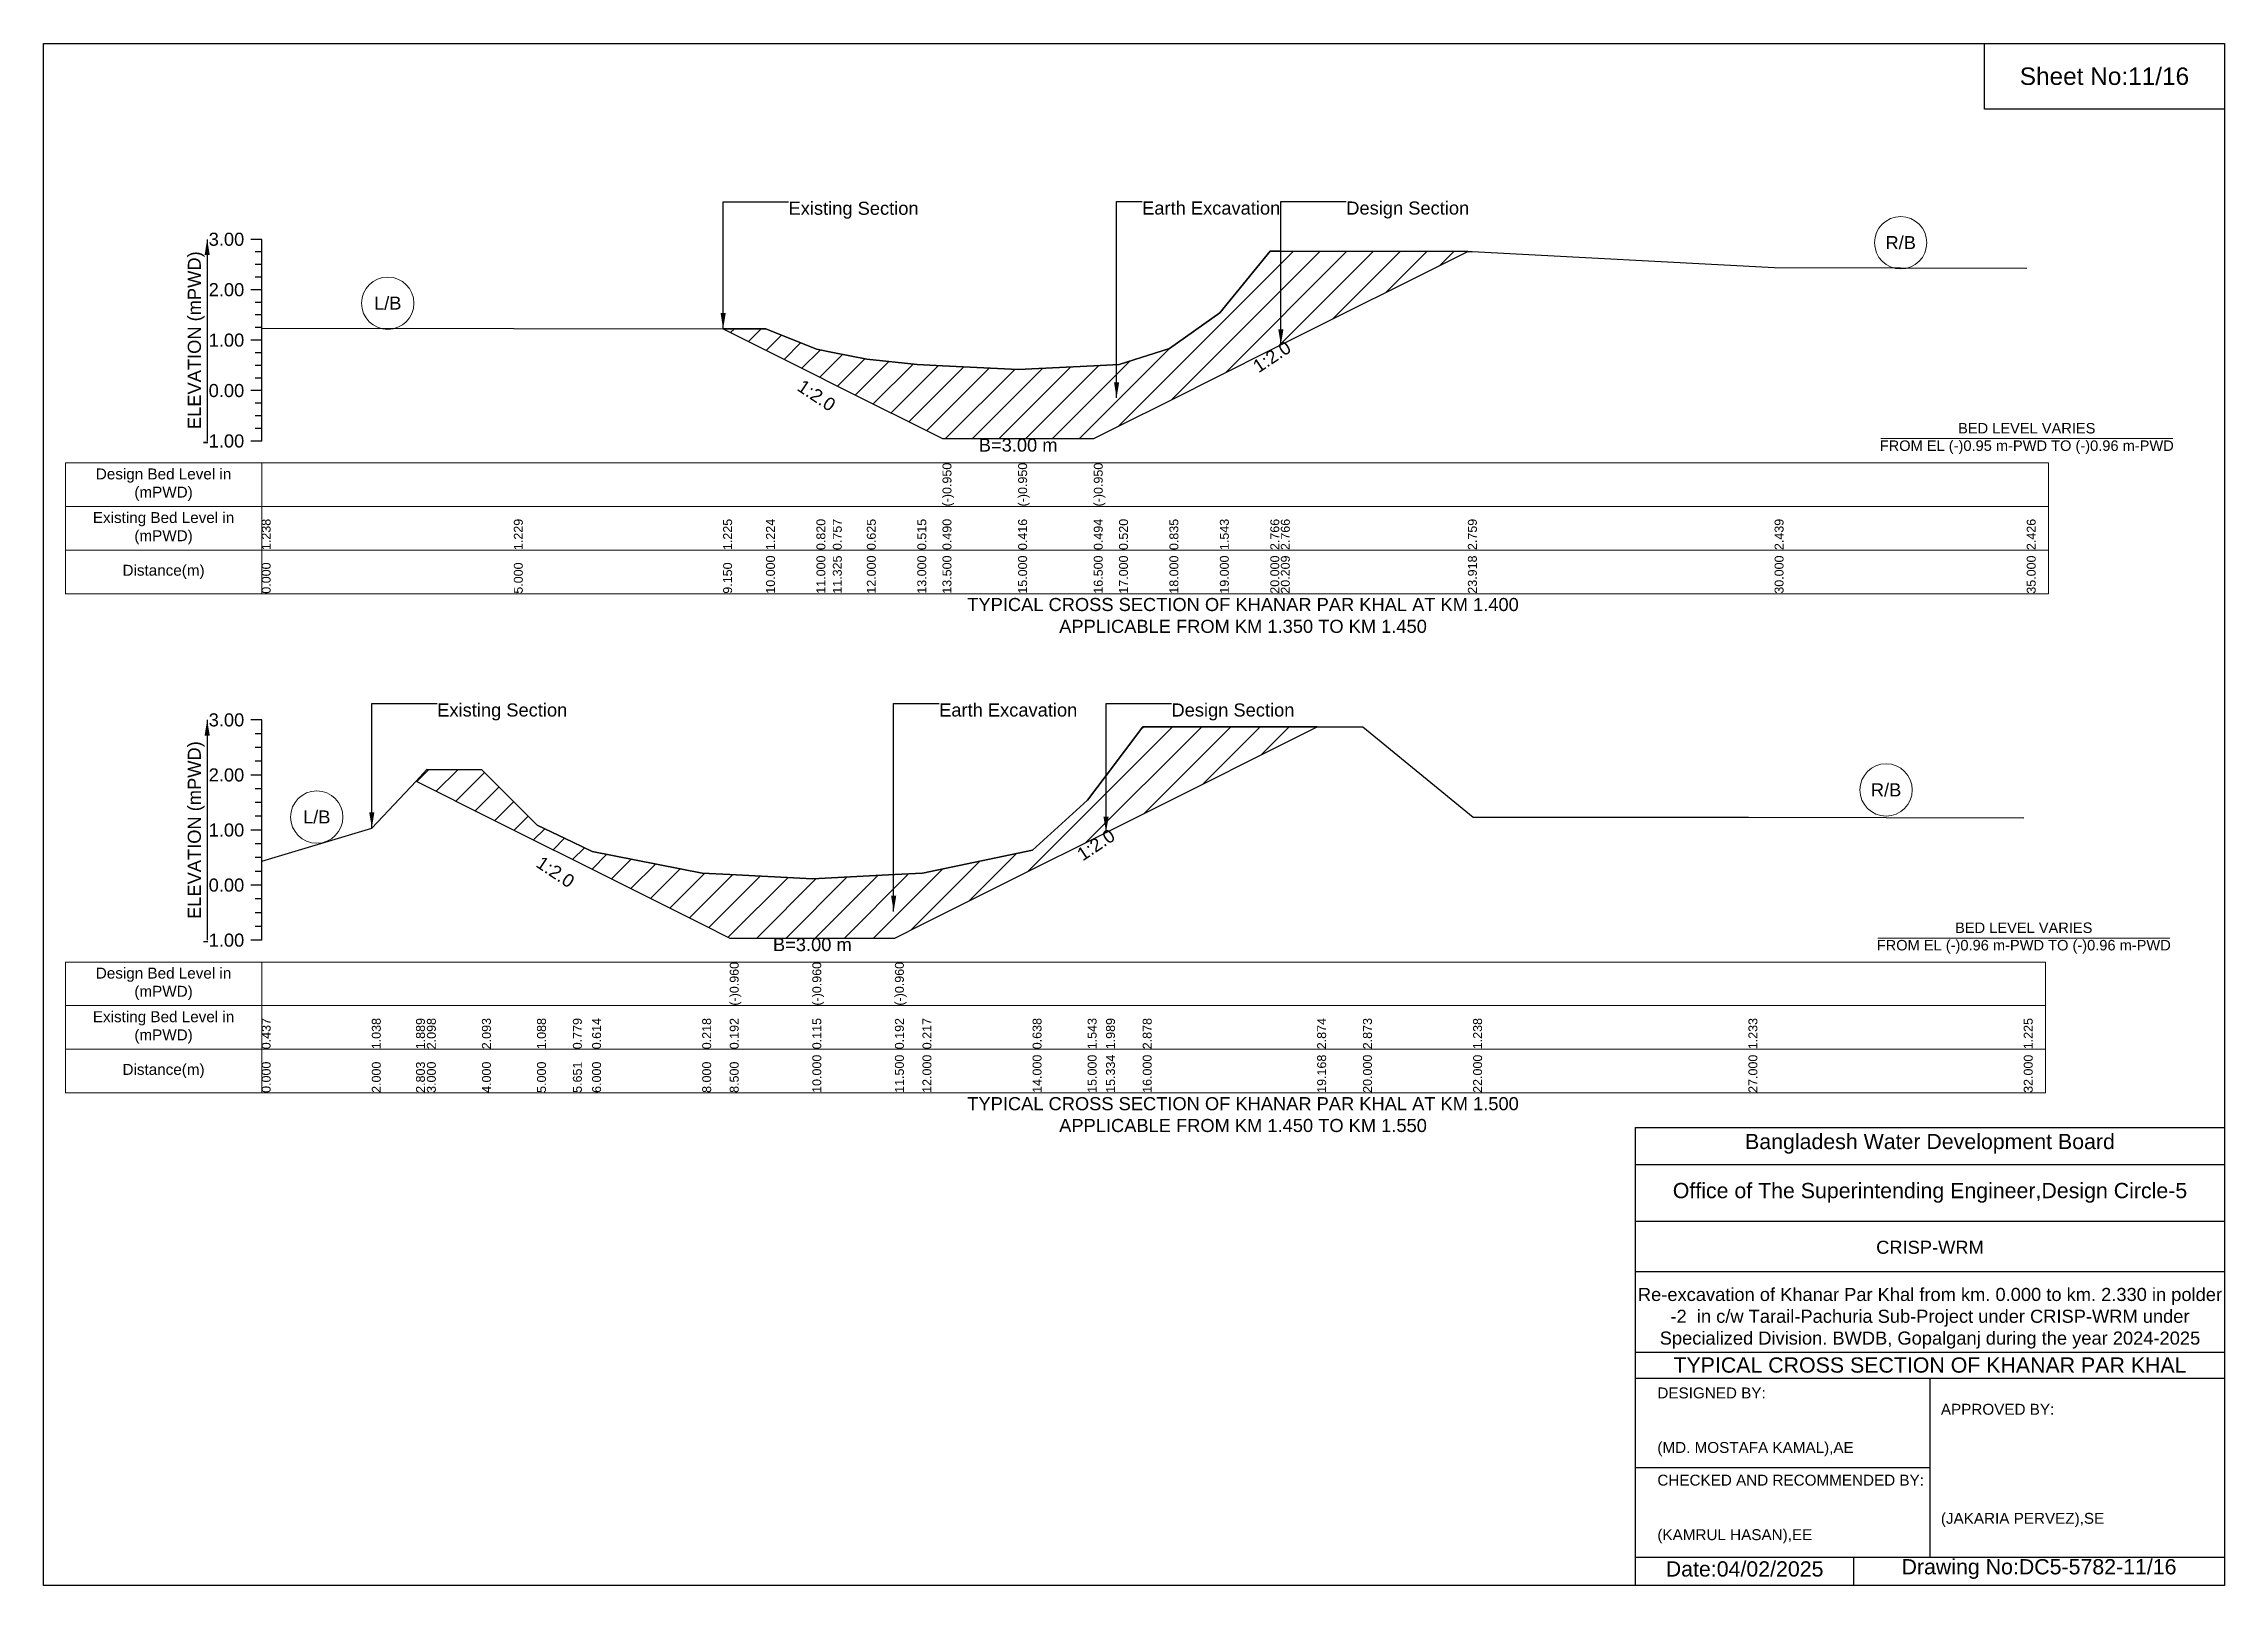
# Model space of a CAD drawing. Header units: inches. Extents: x 91000 to 268000, y -5656 to 7228.
# Drawn here: x 200000 to 208000, y -5656 to 0 of the extents above; entities that cross this region are included whole.
import ezdxf

# ---------------------------------------------------------------- set-up
doc = ezdxf.new("R2010")
doc.units = ezdxf.units.IN
doc.header["$LTSCALE"] = 7
doc.header["$MEASUREMENT"] = 0
for name, color, linetype, lineweight in [('Cross section Data Border', 7, 'Continuous', 9), ('Cross Section Labels', 7, 'Continuous', 9), ('Existing_Bed_Level for Xsection', 7, 'Continuous', 25)]:
    doc.layers.add(name, color=color, linetype=linetype, lineweight=lineweight)
doc.styles.get("Standard").update_dxf_attribs({"font": 'arial.ttf'})
doc.dimstyles.get("Standard").update_dxf_attribs({"dimtxt": 0.18, "dimasz": 0.18, "dimexe": 0.18, "dimexo": 0.0625, "dimgap": 0.09, "dimtad": 0, "dimtih": 1, "dimtoh": 1, "dimdec": 4, "dimzin": 0, "dimdsep": 46, "dimtxsty": 'Standard', "dimcen": 0.09, "dimadec": 0, "dimazin": 0, "dimtfac": 1, "dimtdec": 4, "dimtofl": 0, "dimtmove": 0, "dimatfit": 3, "dimfxl": 1, "dimtolj": 1, "dimtzin": 0, "dimarcsym": 0})

msp = doc.modelspace()

# ---------------------------------------------------------------- texts
at = {"attachment_point": 5}
for s, insert, char_height in [('Sheet No:11/16', (207560, -120), 64), ('Bangladesh Water Development Board', (206920, -4036), 56), ('Office of The Superintending Engineer,Design Circle-5', (206920, -4216), 56)]:
    msp.add_mtext(s, dxfattribs=dict(at, insert=insert, char_height=char_height))
for s, insert, char_height, width, attachment_point in [('CRISP-WRM', (206920, -4416), 48, 2240, 5), ('Re-excavation of Khanar Par Khal from km. 0.000 to km. 2.330 in polder -2  in c/w Tarail-Pachuria Sub-Project under CRISP-WRM under Specialized Division. BWDB, Gopalganj during the year 2024-2025', (206920, -4676), 48, 2160, 5), ('TYPICAL CROSS SECTION OF KHANAR PAR KHAL', (206920, -4848), 56, 2240, 5), ('DESIGNED BY:^J^J^J(MD. MOSTAFA KAMAL),AE', (205920, -5056), 40, 1120, 4), ('APPROVED BY:^J^J^J^J^J^J(JAKARIA PERVEZ),SE', (206960, -5216), 40, 1120, 4), ('CHECKED AND RECOMMENDED BY:^J^J^J(KAMRUL HASAN),EE', (205920, -5376), 40, 1120, 4), ('Date:04/02/2025', (206240, -5596), 56, 1120, 5), ('Drawing No:DC5-5782-11/16', (207320, -5596), 56, 1760, 5)]:
    msp.add_mtext(s, dxfattribs=dict(insert=insert, char_height=char_height, width=width, attachment_point=attachment_point))
at = {"layer": 'Cross section Data Border', "char_height": 40, "width": 640, "attachment_point": 5}
for s, insert in [('Design Bed Level in (mPWD)', (200440, -1618)), ('Existing Bed Level in (mPWD)', (200440, -1778)), ('Distance(m)', (200440, -1938)), ('Design Bed Level in (mPWD)', (200440, -3449.2)), ('Existing Bed Level in (mPWD)', (200440, -3609.2)), ('Distance(m)', (200440, -3769.2))]:
    msp.add_mtext(s, dxfattribs=dict(at, insert=insert))
at = {"layer": 'Cross Section Labels'}
for s, insert, char_height, attachment_point in [('Existing Section', (202732.8, -580), 48, 1), ('Earth Excavation', (204029.8, -579.2), 48, 1), ('Design Section', (204778.7, -579.2), 48, 1), ('R/B', (206812.5, -730.4), 48, 5), ('L/B', (201262.5, -952.3), 48, 5), ('BED LEVEL VARIES ^JFROM EL (-)0.95 m-PWD TO (-)0.96 m-PWD', (207275, -1448.7), 38.4, 5), ('B=3.00 m', (203575, -1448.7), 48, 2), ('TYPICAL CROSS SECTION OF KHANAR PAR KHAL AT KM 1.400^JAPPLICABLE FROM KM 1.350 TO KM 1.450', (204400, -2098), 48, 5), ('Existing Section', (201444, -2420.6), 48, 1), ('Earth Excavation', (203285.2, -2420.6), 48, 1), ('Design Section', (204137.5, -2420.6), 48, 1), ('R/B', (206759, -2738), 48, 5), ('L/B', (201002, -2837.3), 48, 5), ('BED LEVEL VARIES ^JFROM EL (-)0.96 m-PWD TO (-)0.96 m-PWD', (207264, -3281.2), 38.4, 5), ('B=3.00 m', (202820, -3281.2), 48, 2), ('TYPICAL CROSS SECTION OF KHANAR PAR KHAL AT KM 1.500^JAPPLICABLE FROM KM 1.450 TO KM 1.550', (204400, -3929.2), 48, 5)]:
    msp.add_mtext(s, dxfattribs=dict(at, insert=insert, char_height=char_height, attachment_point=attachment_point))
at = {"layer": 'Cross Section Labels', "char_height": 48, "attachment_point": 2}
for insert, rotation in [((204492.4, -1128.7), 33.69007), ((202848.9, -1270.7), 326.30993), ((203847, -2919.2), 33.69007), ((201891.1, -3018.7), 326.30993)]:
    msp.add_mtext('1:2.0', dxfattribs=dict(at, insert=insert, rotation=rotation))
at = {"layer": 'Existing_Bed_Level for Xsection', "char_height": 48, "attachment_point": 6}
for s, insert in [('3.00', (200736, -718)), ('2.00', (200736, -903)), ('1.00', (200736, -1088)), ('0.00', (200736, -1273)), ('-1.00', (200736, -1458)), ('3.00', (200736, -2481.2)), ('2.00', (200736, -2683.2)), ('1.00', (200736, -2885.2)), ('0.00', (200736, -3087.2)), ('-1.00', (200736, -3289.2))]:
    msp.add_mtext(s, dxfattribs=dict(at, insert=insert))
at = {"layer": 'Existing_Bed_Level for Xsection', "rotation": 90}
for s, insert, char_height, attachment_point in [('ELEVATION (mPWD)', (200560, -1088), 48, 5), ('(-)0.950', (203297.5, -1698), 32.8, 1), ('(-)0.950', (203575, -1698), 32.8, 1), ('(-)0.950', (203852.5, -1698), 32.8, 1), ('1.238', (200800, -1858), 32.8, 1), ('1.229', (201725, -1858), 32.8, 1), ('1.225', (202492.8, -1858), 32.8, 1), ('1.224', (202650, -1858), 32.8, 1), ('0.820', (202835, -1858), 32.8, 1), ('0.757', (202895.2, -1858), 32.8, 1), ('0.625', (203020, -1858), 32.8, 1), ('0.515', (203205, -1858), 32.8, 1), ('0.490', (203297.5, -1858), 32.8, 1), ('0.416', (203575, -1858), 32.8, 1), ('0.494', (203852.5, -1858), 32.8, 1), ('0.520', (203945, -1858), 32.8, 1), ('0.835', (204130, -1858), 32.8, 1), ('1.543', (204315, -1858), 32.8, 1), ('2.766', (204500, -1858), 32.8, 1), ('2.766', (204538.7, -1858), 32.8, 1), ('2.759', (205224.9, -1858), 32.8, 1), ('2.439', (206350, -1858), 32.8, 1), ('2.426', (207275, -1858), 32.8, 1), ('0.000', (200800, -2018), 32.8, 1), ('5.000', (201725, -2018), 32.8, 1), ('9.150', (202492.8, -2018), 32.8, 1), ('10.000', (202650, -2018), 32.8, 1), ('11.000', (202835, -2018), 32.8, 1), ('11.325', (202895.2, -2018), 32.8, 1), ('12.000', (203020, -2018), 32.8, 1), ('13.000', (203205, -2018), 32.8, 1), ('13.500', (203297.5, -2018), 32.8, 1), ('15.000', (203575, -2018), 32.8, 1), ('16.500', (203852.5, -2018), 32.8, 1), ('17.000', (203945, -2018), 32.8, 1), ('18.000', (204130, -2018), 32.8, 1), ('19.000', (204315, -2018), 32.8, 1), ('20.000', (204500, -2018), 32.8, 1), ('20.209', (204538.7, -2018), 32.8, 1), ('23.918', (205224.9, -2018), 32.8, 1), ('30.000', (206350, -2018), 32.8, 1), ('35.000', (207275, -2018), 32.8, 1), ('ELEVATION (mPWD)', (200560, -2885.2), 48, 5), ('(-)0.960', (202517, -3529.2), 32.8, 1), ('(-)0.960', (202820, -3529.2), 32.8, 1), ('(-)0.960', (203123, -3529.2), 32.8, 1), ('0.437', (200800, -3689.2), 32.8, 1), ('1.038', (201204, -3689.2), 32.8, 1), ('1.889', (201366.1, -3689.2), 32.8, 1), ('2.098', (201406, -3689.2), 32.8, 1), ('2.093', (201608, -3689.2), 32.8, 1), ('1.088', (201810, -3689.2), 32.8, 1), ('0.779', (201941.6, -3689.2), 32.8, 1), ('0.614', (202012, -3689.2), 32.8, 1), ('0.218', (202416, -3689.2), 32.8, 1), ('0.192', (202517, -3689.2), 32.8, 1), ('0.115', (202820, -3689.2), 32.8, 1), ('0.192', (203123, -3689.2), 32.8, 1), ('0.217', (203224, -3689.2), 32.8, 1), ('0.638', (203628, -3689.2), 32.8, 1), ('1.543', (203830, -3689.2), 32.8, 1), ('1.989', (203897.5, -3689.2), 32.8, 1), ('2.878', (204032, -3689.2), 32.8, 1), ('2.874', (204672, -3689.2), 32.8, 1), ('2.873', (204840, -3689.2), 32.8, 1), ('1.238', (205244, -3689.2), 32.8, 1), ('1.233', (206254, -3689.2), 32.8, 1), ('1.225', (207264, -3689.2), 32.8, 1), ('0.000', (200800, -3849.2), 32.8, 1), ('2.000', (201204, -3849.2), 32.8, 1), ('2.803', (201366.1, -3849.2), 32.8, 1), ('3.000', (201406, -3849.2), 32.8, 1), ('4.000', (201608, -3849.2), 32.8, 1), ('5.000', (201810, -3849.2), 32.8, 1), ('5.651', (201941.6, -3849.2), 32.8, 1), ('6.000', (202012, -3849.2), 32.8, 1), ('8.000', (202416, -3849.2), 32.8, 1), ('8.500', (202517, -3849.2), 32.8, 1), ('10.000', (202820, -3849.2), 32.8, 1), ('11.500', (203123, -3849.2), 32.8, 1), ('12.000', (203224, -3849.2), 32.8, 1), ('14.000', (203628, -3849.2), 32.8, 1), ('15.000', (203830, -3849.2), 32.8, 1), ('15.334', (203897.5, -3849.2), 32.8, 1), ('16.000', (204032, -3849.2), 32.8, 1), ('19.168', (204672, -3849.2), 32.8, 1), ('20.000', (204840, -3849.2), 32.8, 1), ('22.000', (205244, -3849.2), 32.8, 1), ('27.000', (206254, -3849.2), 32.8, 1), ('32.000', (207264, -3849.2), 32.8, 1)]:
    msp.add_mtext(s, dxfattribs=dict(at, insert=insert, char_height=char_height, attachment_point=attachment_point))

# ---------------------------------------------------------------- hatches: boundary and pattern name
at = {"layer": 'Existing_Bed_Level for Xsection'}
h = msp.add_hatch(dxfattribs=at)
h.set_pattern_fill('ANSI31', color=256, scale=555, style=0)
h.paths.add_polyline_path([(202492.8, -1046.4), (202650, -1125), (202835, -1217.5), (202895.2, -1247.5), (203020, -1310), (203205, -1402.5), (203297.5, -1448.7), (203575, -1448.7), (203852.5, -1448.7), (203945, -1402.5), (204130, -1310), (204315, -1217.5), (204500, -1125), (204538.7, -1105.6), (205224.9, -762.5), (204538.7, -761.3), (204500, -761.2), (204315, -987.5), (204130, -1118.5), (203945, -1176.8), (203852.5, -1181.6), (203575, -1196), (203297.5, -1182.3), (203205, -1177.7), (203020, -1157.3), (202895.2, -1133), (202835, -1121.3), (202650, -1046.5)])
h = msp.add_hatch(dxfattribs=at)
h.set_pattern_fill('ANSI31', color=256, scale=606, style=0)
h.paths.add_polyline_path([(201366.1, -2705.7), (201406, -2725.7), (201608, -2826.7), (201810, -2927.7), (201941.6, -2993.4), (202012, -3028.7), (202416, -3230.7), (202517, -3281.2), (202820, -3281.2), (203123, -3281.2), (203224, -3230.7), (203628, -3028.7), (203830, -2927.7), (203897.5, -2893.9), (204032, -2826.7), (204672, -2506.7), (204032, -2505.9), (203897.5, -2685.5), (203830, -2775.5), (203628, -2958.4), (203224, -3043.4), (203123, -3048.5), (202820, -3064), (202517, -3048.4), (202416, -3043.2), (202012, -2963.2), (201941.6, -2929.8), (201810, -2867.5), (201608, -2664.4), (201406, -2663.4)])

# ---------------------------------------------------------------- linework, layer by layer
for points in [[(200000, 0), (208000, 0), (208000, -5656), (200000, -5656)], [(207120, 0), (208000, 0), (208000, -240), (207120, -240)]]:
    msp.add_lwpolyline(points, close=True)
for points in [[(205840, -5656), (205840, -3976), (208000, -3976)], [(205840, -4112), (208000, -4112)], [(205840, -4320), (208000, -4320)], [(205840, -4504), (208000, -4504)], [(205840, -4800), (208000, -4800)], [(205840, -4896), (208000, -4896)], [(206920, -4896), (206920, -5552)], [(205840, -5224), (206920, -5224)], [(205840, -5552), (208000, -5552)], [(206640, -5552), (206640, -5656)]]:
    msp.add_lwpolyline(points)
at = {"layer": 'Cross section Data Border'}
for points in [[(200080, -1538), (207355, -1538), (207355, -2018), (200080, -2018)], [(200080, -3369.2), (207344, -3369.2), (207344, -3849.2), (200080, -3849.2)]]:
    msp.add_lwpolyline(points, close=True, dxfattribs=at)
for points in [[(200800, -1538), (200800, -2018)], [(200080, -1698), (207355, -1698)], [(200080, -1858), (207355, -1858)], [(200800, -3369.2), (200800, -3849.2)], [(200080, -3529.2), (207344, -3529.2)], [(200080, -3689.2), (207344, -3689.2)]]:
    msp.add_lwpolyline(points, dxfattribs=at)
at = {"layer": 'Cross Section Labels'}
for points in [[(206739.2, -1448.7), (207810.8, -1448.7)], [(206728.2, -3281.2), (207799.8, -3281.2)]]:
    msp.add_lwpolyline(points, dxfattribs=at)
for centre in [(206812.5, -730.4), (201262.5, -952.3), (206759, -2738), (201002, -2837.3)]:
    msp.add_circle(centre, 96, dxfattribs=at)
at = {"layer": 'Existing_Bed_Level for Xsection'}
for points in [[(200800, -718), (200760, -718)], [(200800, -1458), (200800, -1273), (200800, -1088), (200800, -903), (200800, -718)], [(200800, -764.2), (200776, -764.2)], [(200800, -1043.9), (201725, -1045.6), (202492.8, -1046.4), (202650, -1046.5), (202835, -1121.3), (202895.2, -1133), (203020, -1157.3), (203205, -1177.7), (203297.5, -1182.3), (203297.5, -1182.3), (203575, -1196), (203575, -1196), (203852.5, -1181.6), (203852.5, -1181.6), (203945, -1176.8), (204130, -1118.5), (204315, -987.5), (204500, -761.2), (204538.7, -761.3), (205224.9, -762.5), (205240, -762.5), (206350, -821.7), (207275, -824.1)], [(200800, -810.5), (200776, -810.5)], [(200800, -856.7), (200776, -856.7)], [(200800, -903), (200760, -903)], [(200800, -949.2), (200776, -949.2)], [(200800, -995.5), (200776, -995.5)], [(200800, -1088), (200760, -1088)], [(200800, -1041.7), (200776, -1041.7)], [(200800, -1134.2), (200776, -1134.2)], [(200800, -1180.5), (200776, -1180.5)], [(200800, -1273), (200760, -1273)], [(200800, -1226.7), (200776, -1226.7)], [(200800, -1319.2), (200776, -1319.2)], [(200800, -1365.5), (200776, -1365.5)], [(200800, -1411.7), (200776, -1411.7)], [(200800, -1458), (200760, -1458)], [(200800, -2481.2), (200760, -2481.2)], [(200800, -2531.7), (200776, -2531.7)], [(200800, -3289.2), (200800, -3087.2), (200800, -2885.2), (200800, -2683.2), (200800, -2481.2)], [(200800, -2999), (201204, -2877.6), (201366.1, -2705.7), (201406, -2663.4), (201608, -2664.4), (201810, -2867.5), (201941.6, -2929.8), (202012, -2963.2), (202416, -3043.2), (202517, -3048.4), (202517, -3048.4), (202820, -3064), (202820, -3064), (203123, -3048.5), (203123, -3048.5), (203224, -3043.4), (203628, -2958.4), (203830, -2775.5), (203897.5, -2685.5), (204032, -2505.9), (204672, -2506.7), (204840, -2506.9), (205244, -2837.2), (206254, -2838.2), (207264, -2839.8)], [(200800, -2582.2), (200776, -2582.2)], [(200800, -2632.7), (200776, -2632.7)], [(200800, -2683.2), (200760, -2683.2)], [(200800, -2733.7), (200776, -2733.7)], [(200800, -2784.2), (200776, -2784.2)], [(200800, -2834.7), (200776, -2834.7)], [(200800, -2885.2), (200760, -2885.2)], [(200800, -2935.7), (200776, -2935.7)], [(200800, -2986.2), (200776, -2986.2)], [(200800, -3036.7), (200776, -3036.7)], [(200800, -3087.2), (200760, -3087.2)], [(200800, -3137.7), (200776, -3137.7)], [(200800, -3188.2), (200776, -3188.2)], [(200800, -3238.7), (200776, -3238.7)], [(200800, -3289.2), (200760, -3289.2)]]:
    msp.add_lwpolyline(points, dxfattribs=at)
for points in [[(202492.8, -1046.4), (202492.8, -1046.4), (202650, -1125), (202835, -1217.5), (202895.2, -1247.5), (203020, -1310), (203205, -1402.5), (203297.5, -1448.7), (203297.5, -1448.7), (203575, -1448.7), (203575, -1448.7), (203852.5, -1448.7), (203852.5, -1448.7), (203945, -1402.5), (204130, -1310), (204315, -1217.5), (204500, -1125), (204538.7, -1105.6), (205224.9, -762.5), (205224.9, -762.5), (205224.9, -762.5), (204538.7, -761.3), (204500, -761.2), (204315, -987.5), (204130, -1118.5), (203945, -1176.8), (203852.5, -1181.6), (203852.5, -1181.6), (203575, -1196), (203575, -1196), (203297.5, -1182.3), (203297.5, -1182.3), (203205, -1177.7), (203020, -1157.3), (202895.2, -1133), (202835, -1121.3), (202650, -1046.5), (202492.8, -1046.4)], [(201366.1, -2705.7), (201406, -2725.7), (201608, -2826.7), (201810, -2927.7), (201941.6, -2993.4), (202012, -3028.7), (202416, -3230.7), (202517, -3281.2), (202517, -3281.2), (202820, -3281.2), (202820, -3281.2), (203123, -3281.2), (203123, -3281.2), (203224, -3230.7), (203628, -3028.7), (203830, -2927.7), (203897.5, -2893.9), (204032, -2826.7), (204672, -2506.7), (204032, -2505.9), (203897.5, -2685.5), (203830, -2775.5), (203628, -2958.4), (203224, -3043.4), (203123, -3048.5), (203123, -3048.5), (202820, -3064), (202820, -3064), (202517, -3048.4), (202517, -3048.4), (202416, -3043.2), (202012, -2963.2), (201941.6, -2929.8), (201810, -2867.5), (201608, -2664.4), (201406, -2663.4)]]:
    msp.add_lwpolyline(points, close=True, dxfattribs=at)

msp.set_redraw_order([(e.dxf.handle, doc.entitydb.next_handle()) for e in msp.query("TEXT MTEXT ATTDEF DIMENSION ARC_DIMENSION")])  # texts and dimensions are drawn at this point

# ---------------------------------------------------------------- leaders
at = {"layer": 'Cross Section Labels', "annotation_type": 0, "has_hookline": 1, "hookline_direction": 0}
for points, text_width in [([(202492.8, -1046.4), (202492.8, -580), (202732.7, -580)], 467.2), ([(203936.1, -1299.7), (203936.1, -579.2), (204029.7, -579.2)], 497), ([(204538.7, -1105.6), (204538.7, -579.2), (204778.6, -579.2)], 441.2), ([(201204, -2877.6), (201204, -2420.6), (201443.9, -2420.6)], 467.2), ([(203118.3, -3183.7), (203118.3, -2420.6), (203285.1, -2420.6)], 497), ([(203897.5, -2893.9), (203897.5, -2420.6), (204137.4, -2420.6)], 441.2)]:
    msp.add_leader(points, dimstyle='Standard', override={"dimasz": 57.6}, dxfattribs=dict(at, text_width=text_width))
at = {"layer": 'Existing_Bed_Level for Xsection'}
for points in [[(200600, -718), (200600, -1458)], [(200600, -2481.2), (200600, -3289.2)]]:
    msp.add_leader(points, dimstyle='Standard', override={"dimasz": 57.6}, dxfattribs=at)

doc.saveas('drawing.dxf')
